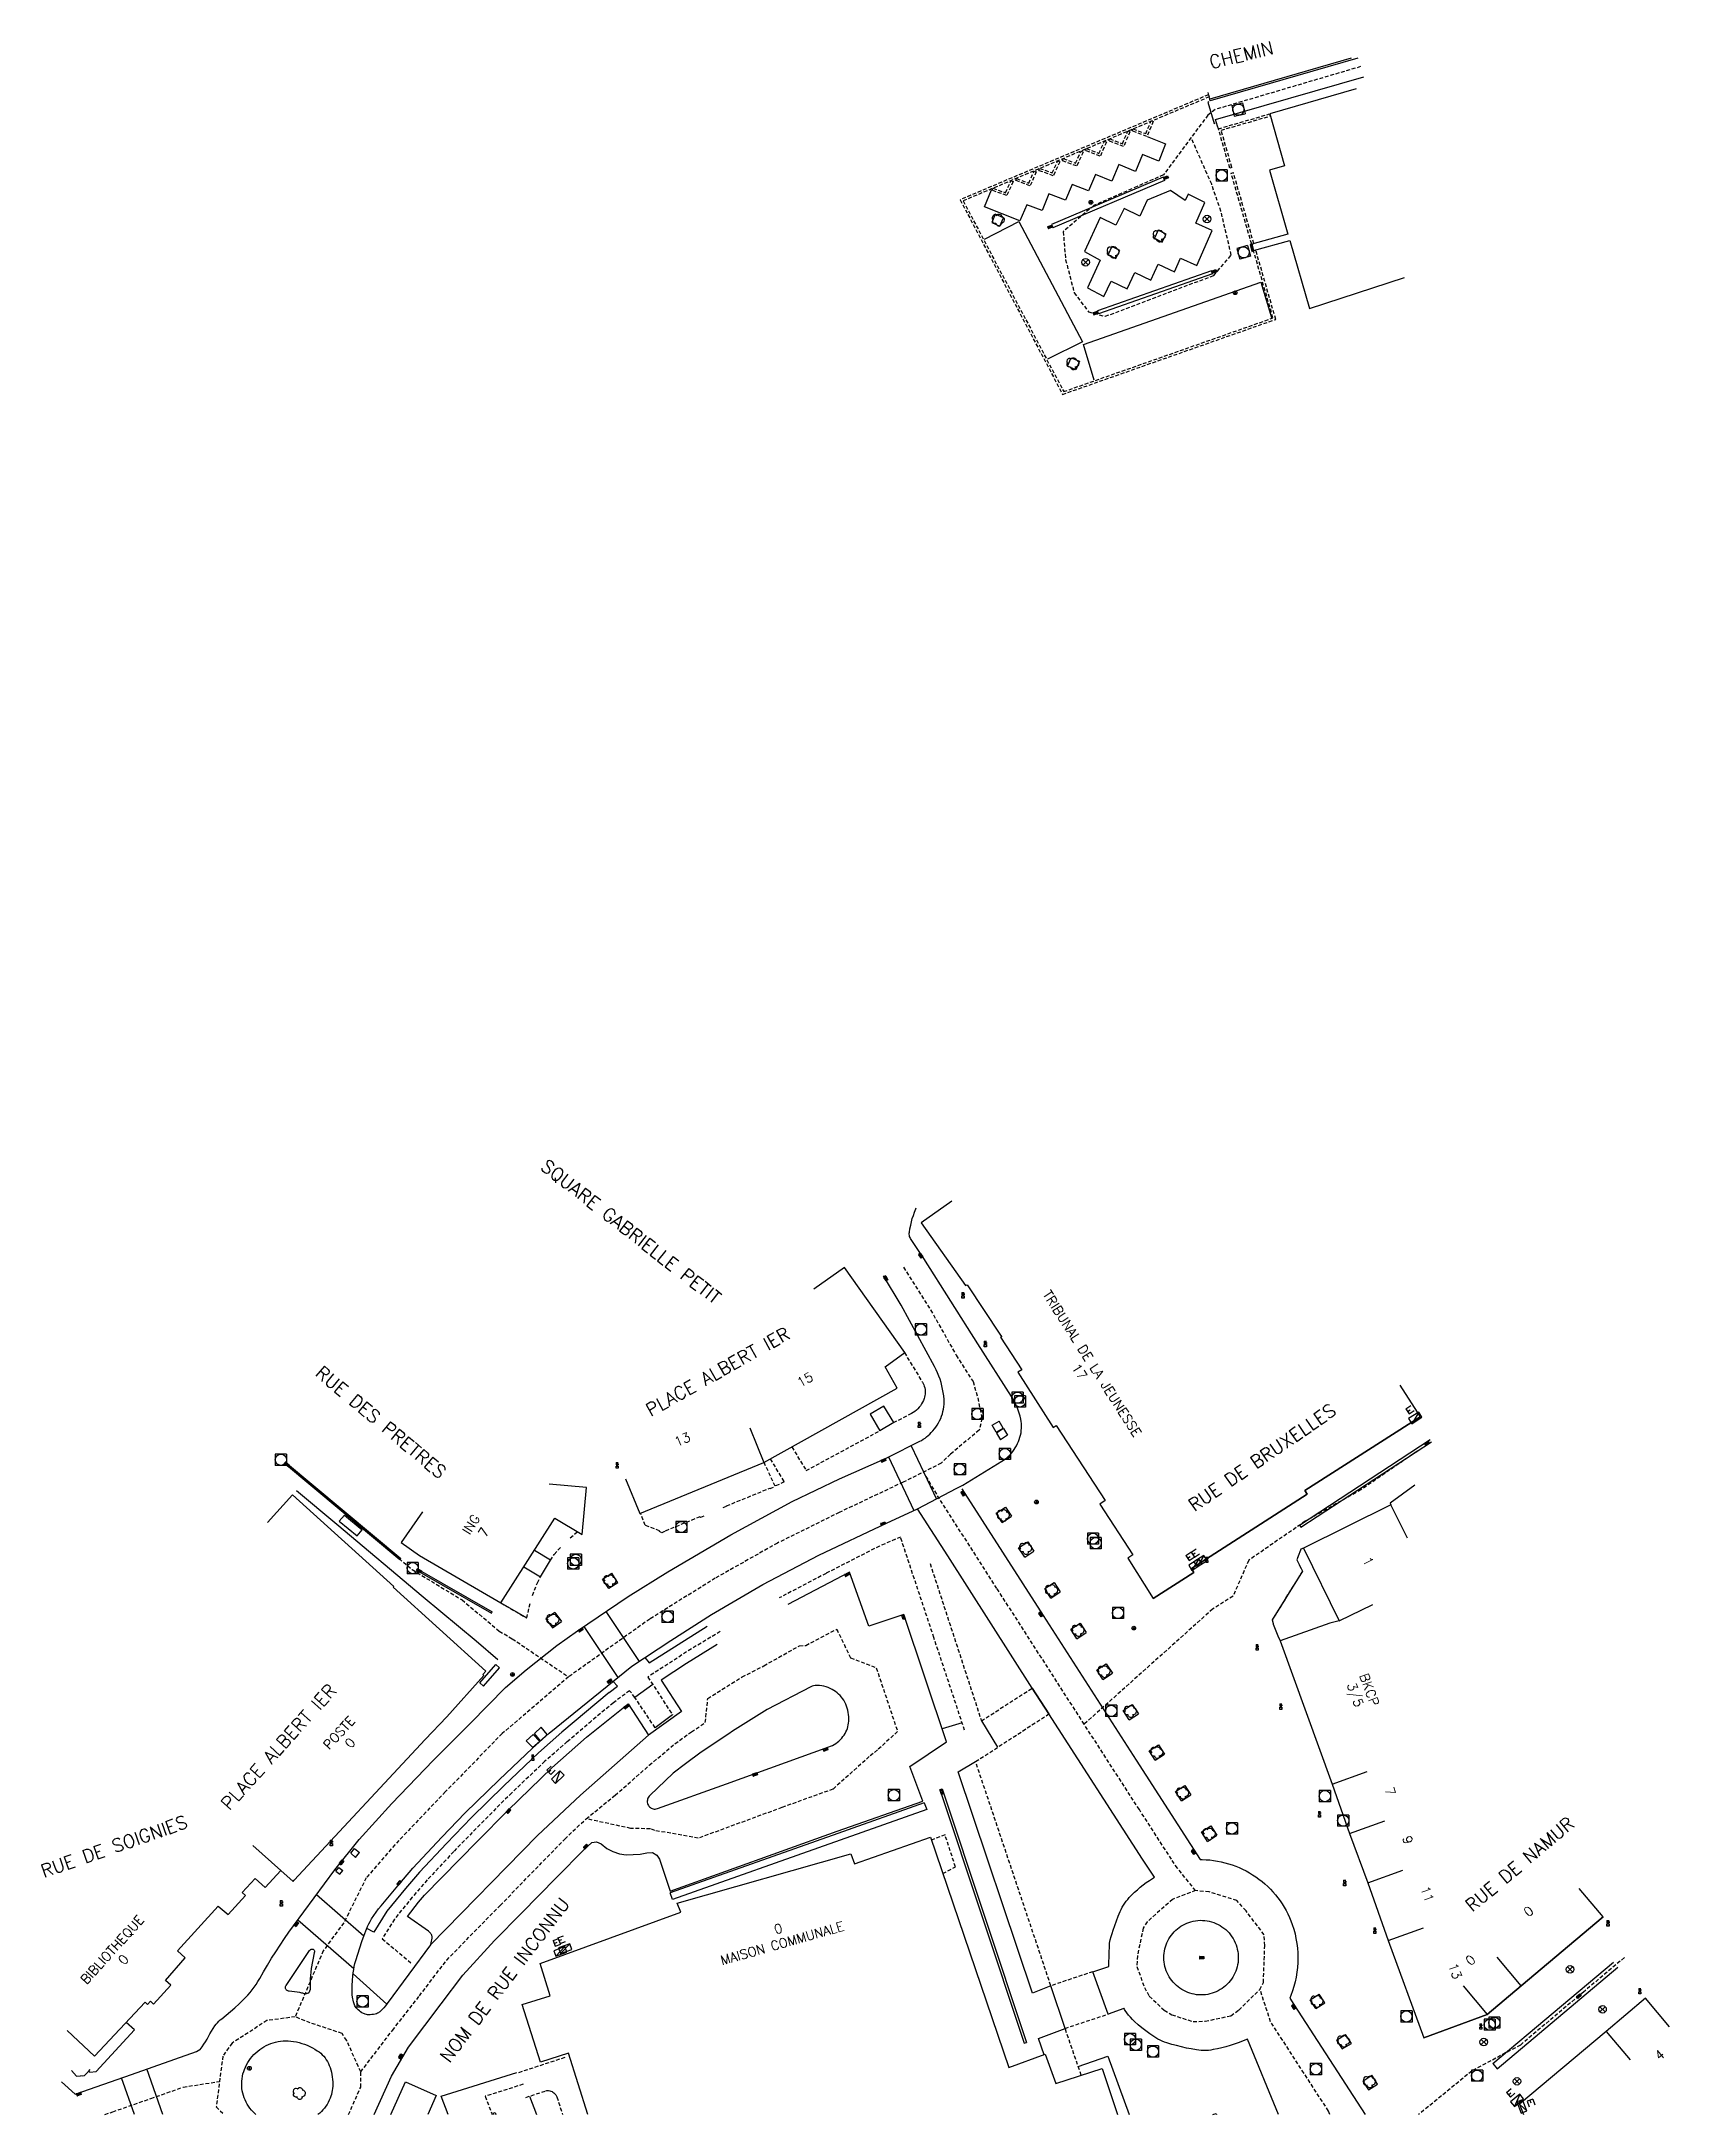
# Model space of a CAD drawing. Header units: millimetres. Extents: x 146014 to 146986, y 143000 to 143489.
# Drawn here: x 146697.4 to 146915.1, y 143000 to 143277.1 of the extents above; entities that cross this region are included whole.
import ezdxf
from ezdxf.enums import TextEntityAlignment as Align

# ---------------------------------------------------------------- set-up
doc = ezdxf.new("R2010")
doc.units = ezdxf.units.MM
doc.linetypes.add('DASHED', pattern=[0.75, 0.5, -0.25])
doc.layers.get('0').update_dxf_attribs({"linetype": 'CONTINUOUS'})
for name, color, linetype in [('w0001', 6, 'DASHED'), ('w0003', 5, 'CONTINUOUS'), ('W0004', 5, 'CONTINUOUS'), ('w0006', 2, 'CONTINUOUS'), ('w0008', 7, 'CONTINUOUS'), ('w0014', 7, 'CONTINUOUS'), ('W0015', 2, 'CONTINUOUS'), ('w0020', 2, 'CONTINUOUS'), ('w0100', 7, 'CONTINUOUS'), ('w0103', 1, 'CONTINUOUS'), ('w0105', 7, 'CONTINUOUS'), ('w0112', 1, 'DASHED'), ('w0300', 7, 'CONTINUOUS'), ('w0400', 7, 'CONTINUOUS'), ('W0411', 7, 'CONTINUOUS'), ('w0420', 7, 'CONTINUOUS'), ('w0421', 7, 'CONTINUOUS'), ('w0425', 7, 'CONTINUOUS'), ('w0430', 7, 'CONTINUOUS'), ('w0469', 7, 'CONTINUOUS'), ('w0856', 7, 'CONTINUOUS'), ('w0984', 7, 'CONTINUOUS'), ('w0989', 7, 'CONTINUOUS'), ('w0991', 7, 'CONTINUOUS'), ('w1102', 7, 'CONTINUOUS')]:
    doc.layers.add(name, color=color, linetype=linetype)
doc.styles.get("Standard").update_dxf_attribs({"font": 'romans.shx', "width": 0.85})

msp = doc.modelspace()

# ---------------------------------------------------------------- texts
at = {"layer": 'w0984'}
for s, rotation, p in [('TRIBUNAL DE LA JEUNESSE', 302.612, (146837.91, 143100.37)), ('ING', 57.3822, (146754.89, 143078.87)), ('BKCP', 289.9498, (146874.98, 143056.78)), ('POSTE', 47.1836, (146737.23, 143051.03)), ('BIBLIOTHEQUE', 47.9588, (146706.9, 143022.04)), ('MAISON COMMUNALE', 15.874, (146796.48, 143022.9))]:
    msp.add_text(s, height=1.25, rotation=rotation, dxfattribs=at).set_placement(p, align=Align.MIDDLE_CENTER)
at = {"layer": 'w0989'}
for s, rotation, p in [('CHEMIN', 13.4756, (146853.6, 143274.24)), ('SQUARE GABRIELLE PETIT', 322.0449, (146764.57, 143127.09)), ('PLACE ALBERT IER', 29.4138, (146778.45, 143093.99)), ('RUE DES PRETRES', 320.0758, (146734.47, 143099.52)), ('RUE DE BRUXELLES', 34.6256, (146851.06, 143081.21)), ('PLACE ALBERT IER', 47.9588, (146721.93, 143041.12)), ('RUE DE SOIGNIES', 19.2032, (146697.45, 143032.46)), ('RUE DE NAMUR', 40.0905, (146888.14, 143027.64)), ('NOM DE RUE INCONNU', 52.7556, (146751.28, 143007.33))]:
    msp.add_text(s, height=1.75, rotation=rotation, dxfattribs=at).set_placement(p, align=Align.MIDDLE_LEFT)
at = {"layer": 'w0991'}
for s, rotation, p in [('15', 29.0996, (146799.53, 143098.22)), ('17', 302.612, (146836.22, 143099.29)), ('13', 22.3184, (146783.12, 143090.24)), ('7', 57.3822, (146756.57, 143077.8)), ('1', 296.158, (146874.83, 143073.93)), ('3/5', 289.9498, (146873.1, 143056.1)), ('0', 47.1836, (146738.7, 143049.67)), ('7', 289.4008, (146877.76, 143043.18)), ('9', 290.279, (146880.1, 143036.69)), ('11', 289.57, (146882.72, 143029.46)), ('0', 40.0302, (146896.25, 143027.16)), ('0', 15.874, (146795.94, 143024.83)), ('0', 47.9588, (146708.39, 143020.71)), ('13', 290.1264, (146886.45, 143019.17)), ('0', 39.9782, (146888.49, 143020.64)), ('4', 40.1033, (146913.76, 143007.97))]:
    msp.add_text(s, height=1.25, rotation=rotation, dxfattribs=at).set_placement(p, align=Align.MIDDLE_CENTER)

# ---------------------------------------------------------------- blocks, each defined once
blk = doc.blocks.new('T400')
for p, q in [((-0.15, 0.3), (0.15, 0.3)), ((-0.15, -0.25), (-0.15, 0.3)), ((-0.15, 0.15), (0.15, 0.15)), ((-0.15, 0), (0.15, 0)), ((0.15, 0.3), (0.15, -0.25)), ((-0.15, -0.15), (0.15, -0.15)), ((-0.15, -0.25), (-0.15, -0.3)), ((-0.15, -0.3), (0.15, -0.3)), ((0.15, -0.3), (0.15, -0.25))]:
    blk.add_line(p, q)
blk = doc.blocks.new('T425')
for p, q in [((-0.15, 0.6), (0.15, 0.6)), ((-0.15, 0.6), (-0.15, 0.3)), ((-0.15, 0.3), (0.15, 0.3)), ((-0.15, 0.15), (0.15, 0.15)), ((-0.15, -0.15), (-0.15, 0.15)), ((0, 0.45), (0.15, 0.45)), ((0.15, 0.45), (0.15, 0.3)), ((0.15, 0.15), (0.15, -0.15)), ((0.15, -0.15), (-0.15, -0.15))]:
    blk.add_line(p, q)
blk.add_ellipse((0, 0), major_axis=(-0.106, 0.106), ratio=1, start_param=3.926991, end_param=10.210176)
blk = doc.blocks.new('T420')
for p, q in [((0.75, 0.75), (-0.75, 0.75)), ((-0.75, 0.75), (-0.75, -0.75)), ((0.75, 0.75), (0.75, -0.75)), ((0.75, -0.75), (-0.75, -0.75))]:
    blk.add_line(p, q)
blk.add_ellipse((0, 0), major_axis=(-0.53, 0.53), ratio=1, start_param=3.926991, end_param=10.210176)
blk = doc.blocks.new('T430')
at = {"flags": 128}
for points in [[(0.8, 0.8), (-0.8, 0.8)], [(-0.8, 0.8), (-0.8, 0)], [(0.8, 0.8), (-0.8, 0)], [(-0.8, 0), (0.8, 0)], [(-0.4, 2.1), (0.4, 2.1)], [(-0.4, 2.1), (-0.4, 1.3)], [(-0.4, 1.7), (0, 1.7)], [(-0.4, 1.3), (0.4, 1.3)], [(0.8, 0), (0.8, 0.8)]]:
    blk.add_lwpolyline(points, dxfattribs=at)
blk = doc.blocks.new('T300')
for p, q in [((-0.8, 0.51), (-0.86, 0.34)), ((-0.86, 0.34), (-0.86, 0.17)), ((-0.86, 0.17), (-0.74, 0.06)), ((-0.69, 0.63), (-0.8, 0.51)), ((-0.8, -0.06), (-0.74, 0.06)), ((-0.74, 0.06), (-0.69, 0.11)), ((-0.57, 0.69), (-0.69, 0.63)), ((-0.46, 0.69), (-0.57, 0.69)), ((-0.29, 0.63), (-0.46, 0.69)), ((-0.29, 0.63), (-0.17, 0.74)), ((-0.23, 0.57), (-0.29, 0.63)), ((-0.17, 0.74), (-0.06, 0.8)), ((-0.06, 0.8), (0.06, 0.8)), ((0.06, 0.8), (0.23, 0.74)), ((0.23, 0.74), (0.34, 0.63)), ((0.34, 0.63), (0.4, 0.51)), ((0.46, 0.46), (0.34, 0.46)), ((0.4, 0.51), (0.4, 0.46)), ((0.57, 0.4), (0.46, 0.46)), ((0.57, 0.4), (0.69, 0.29)), ((0.69, 0.29), (0.74, 0.17)), ((0.74, 0.06), (0.69, -0.17)), ((0.74, 0.17), (0.74, 0.06)), ((-0.8, -0.17), (-0.8, -0.06)), ((-0.8, -0.23), (-0.8, -0.17)), ((-0.74, -0.34), (-0.8, -0.23)), ((-0.69, -0.4), (-0.74, -0.34)), ((-0.51, -0.46), (-0.69, -0.4)), ((-0.4, -0.46), (-0.51, -0.46)), ((-0.4, -0.46), (-0.34, -0.46)), ((-0.34, -0.46), (-0.34, -0.4)), ((-0.34, -0.51), (-0.34, -0.46)), ((-0.29, -0.63), (-0.34, -0.51)), ((-0.17, -0.74), (-0.29, -0.63)), ((-0.06, -0.8), (-0.17, -0.74)), ((0.06, -0.8), (-0.06, -0.8)), ((0.17, -0.74), (0.06, -0.8)), ((0.23, -0.69), (0.17, -0.74)), ((0.29, -0.46), (0.23, -0.46)), ((0.29, -0.63), (0.23, -0.69)), ((0.46, -0.4), (0.29, -0.46)), ((0.34, -0.51), (0.29, -0.63)), ((0.34, -0.51), (0.34, -0.46)), ((0.57, -0.34), (0.46, -0.4)), ((0.63, -0.29), (0.57, -0.34)), ((0.69, -0.17), (0.63, -0.29))]:
    blk.add_line(p, q)
blk = doc.blocks.new('T856')
for p, q in [((-0.125, 0), (0.125, 0)), ((0, 0.125), (0, -0.125))]:
    blk.add_line(p, q)
blk.add_ellipse((0, 0), major_axis=(-0.177, 0.177), ratio=1, start_param=3.9269908, end_param=10.2101761)
blk = doc.blocks.new('T469')
at = {"color": 0, "linetype": 'Continuous', "flags": 128}
for points in [[(-0.35, 0.35), (0.35, -0.35)], [(-0.35, -0.35), (0.35, 0.35)]]:
    blk.add_lwpolyline(points, dxfattribs=at)
at = {"color": 0, "linetype": 'Continuous'}
blk.add_circle((0, 0), 0.5, dxfattribs=at)

# ---------------------------------------------------------------- linework, layer by layer
at = {"layer": 'w0001'}
for points in [[(146873.8, 143273.69), (146854.36, 143267.96), (146853.39, 143267.21), (146847.43, 143259.21), (146843.92, 143257.67), (146838.12, 143255.12), (146834.04, 143251.64), (146834.36, 143247.89), (146835.52, 143243.46), (146837.42, 143240.92), (146839.67, 143240.32), (146854.18, 143245.79), (146856.51, 143248.51), (146855.13, 143254.36), (146853.89, 143257.96), (146851.15, 143264.19)], [(146812.69, 143113.24), (146816.31, 143107.54), (146819.73, 143101.48), (146821.99, 143097.96), (146822.62, 143095.78), (146823.18, 143093.05), (146822.81, 143091.47), (146818.98, 143088.27), (146817.73, 143087.04), (146812.63, 143084.5), (146804.11, 143080.47), (146795.85, 143076.38), (146787.53, 143071.68), (146778.77, 143066.22), (146767.91, 143058.49), (146759.04, 143050.91), (146751.45, 143043.15), (146744.69, 143036.06), (146740.87, 143031.63), (146737.87, 143025.63), (146735.11, 143021.88), (146731.37, 143013.06)], [(146881.39, 143088.67), (146873.85, 143083.49), (146866.41, 143079.3), (146858.84, 143074.07), (146856.75, 143069.28), (146854.02, 143067.55), (146836.84, 143052.17)], [(146851.74, 143029.93), (146849.3, 143032.92), (146848.51, 143034.12), (146844.22, 143040.75), (146836.84, 143052.17), (146825.19, 143070.3), (146817.51, 143082.27), (146815.39, 143085.83)], [(146741.23, 143077.66), (146747.01, 143072.82), (146753.67, 143068.78), (146758.65, 143064.6), (146760.39, 143063.59), (146767.91, 143058.49)], [(146740.12, 143005.71), (146744.37, 143011.25), (146747.97, 143015.85), (146751.62, 143020.65), (146758.78, 143027.95), (146767.4, 143036.82), (146770.26, 143039.53), (146774.14, 143042.67), (146778.7, 143046.67), (146782.14, 143049.56), (146784.34, 143051.14), (146786.19, 143052.38), (146786.53, 143055.58), (146789.07, 143057.21), (146791.11, 143058.48), (146794.04, 143059.98), (146798.77, 143062.65), (146799.64, 143062.7), (146803.76, 143064.87), (146805.61, 143061.03), (146809.05, 143059.7), (146811.9, 143051.19), (146809.21, 143048.72), (146808.12, 143047.83), (146803.26, 143043.49), (146796.43, 143041.03), (146785.26, 143036.93), (146779.45, 143037.96), (146778.85, 143038.18), (146776.22, 143038.24), (146770.26, 143039.53)], [(146909.06, 143020.97), (146903.58, 143016.37), (146895.17, 143009.29), (146888.66, 143005.81), (146881.56, 143000)], [(146869.69, 143000), (146869.5, 143000.47), (146861.77, 143012.4), (146860.35, 143016.72)], [(146738.49, 143000), (146740.13, 143003.66), (146740.12, 143005.71), (146738.25, 143009.9), (146737.63, 143010.84), (146733.38, 143012.24), (146731.37, 143013.06), (146727.59, 143012.56), (146722.93, 143009.55), (146721.69, 143007.82), (146720.81, 143001.03), (146721.88, 143000)], [(146705.92, 143000), (146706.98, 143000.37), (146712.08, 143002.15), (146716.41, 143003.67), (146721.25, 143004.43)], [(146761.84, 143004.04), (146756.78, 143002.45), (146757.71, 143000)]]:
    msp.add_lwpolyline(points, dxfattribs=at)
msp.add_lwpolyline([(146853.55, 143029.75), (146851.74, 143029.93), (146848.67, 143028.75), (146845.27, 143025.77), (146844.73, 143024.91), (146843.97, 143021.23), (146843.89, 143019.78), (146844.9, 143016.99), (146845.55, 143015.82), (146847.55, 143013.94), (146848.57, 143013.32), (146851.41, 143012.43), (146853.04, 143012.47), (146856.45, 143013.19), (146857.52, 143013.97), (146860.35, 143016.72), (146860.81, 143017.65), (146860.98, 143022.56), (146860.91, 143024.03), (146858.48, 143027.22), (146857.27, 143028.59)], close=True, dxfattribs=at)
at = {"layer": 'w0003'}
for points in [[(146865.63, 143078.76), (146883.1, 143090.21)], [(146865.82, 143078.48), (146883.29, 143089.92)], [(146729.94, 143087.03), (146730.05, 143087.17)], [(146729.94, 143087.03), (146745.36, 143074.17)], [(146730.05, 143087.17), (146745.47, 143074.3)], [(146865.63, 143078.76), (146865.83, 143078.48)], [(146745.36, 143074.17), (146745.47, 143074.3)], [(146747.58, 143072.77), (146747.68, 143072.94)], [(146747.58, 143072.77), (146757.62, 143066.99)], [(146747.68, 143072.94), (146757.72, 143067.17)], [(146757.62, 143066.99), (146757.72, 143067.17)], [(146817.54, 143043.45), (146817.84, 143043.55)], [(146817.54, 143043.45), (146828.83, 143009.53)], [(146817.84, 143043.55), (146829.13, 143009.63)], [(146891.49, 143006.8), (146907.61, 143020.37)], [(146892.06, 143006.12), (146908.17, 143019.69)], [(146828.83, 143009.53), (146829.13, 143009.63)], [(146891.49, 143006.8), (146892.06, 143006.12)], [(146757.83, 143000.17), (146758.08, 143000.27)], [(146757.83, 143000.17), (146757.89, 143000)], [(146758.08, 143000.27), (146758.19, 143000)]]:
    msp.add_lwpolyline(points, dxfattribs=at)
at = {"layer": 'W0004'}
for points in [[(146847.41, 143258.9), (146832.49, 143252.57), (146832.66, 143252.16)], [(146847.41, 143258.9), (146847.58, 143258.49), (146832.66, 143252.16)], [(146854, 143245.99), (146853.86, 143246.42), (146838.62, 143241.07)], [(146854, 143245.99), (146838.77, 143240.64), (146838.62, 143241.07)]]:
    msp.add_lwpolyline(points, dxfattribs=at)
at = {"layer": 'w0006'}
for points in [[(146845.25, 143264.35), (146847.73, 143263.35), (146846.81, 143261.06), (146844.62, 143261.93), (146843.7, 143259.68), (146841.47, 143260.6), (146840.55, 143258.37), (146838.35, 143259.26), (146837.42, 143257.08), (146835.23, 143257.93), (146834.36, 143255.83), (146832.14, 143256.67), (146831.21, 143254.48), (146829.17, 143255.24), (146828.24, 143253.08), (146823.5, 143254.95), (146824.45, 143257.23)], [(146823.51, 143250.63), (146828.12, 143252.98), (146836.61, 143236.9), (146831.93, 143234.59)], [(146838.18, 143231.78), (146836.74, 143236.56), (146860.46, 143244.87), (146861.9, 143240.14)], [(146749.48, 143022.76), (146749.55, 143022.96), (146749.6, 143023.17), (146749.64, 143023.37), (146749.67, 143023.58), (146749.68, 143023.68), (146749.67, 143023.78), (146749.65, 143023.88), (146749.62, 143023.97), (146749.57, 143024.07), (146749.51, 143024.17), (146749.44, 143024.26), (146749.37, 143024.34), (146749.28, 143024.42), (146749.19, 143024.49), (146746.38, 143026.46), (146747.86, 143028.4), (146748.63, 143029.31), (146755.69, 143036.48), (146759.82, 143040.69), (146765.69, 143046.35), (146770.33, 143050.44), (146775.88, 143054.89)], [(146775.88, 143054.89), (146778.62, 143050.7)], [(146749.44, 143022.67), (146749.48, 143022.76)]]:
    msp.add_lwpolyline(points, dxfattribs=at)
msp.add_lwpolyline([(146838.98, 143247.84), (146837.3, 143244.11), (146839.46, 143242.95), (146840.44, 143245.02), (146842.6, 143244), (146843.61, 143246.19), (146845.76, 143245.14), (146846.73, 143247.31), (146848.93, 143246.26), (146849.72, 143248.09), (146851.89, 143247.11), (146853.95, 143251.81), (146851.76, 143252.79), (146852.97, 143255.53), (146850.75, 143256.63), (146850.35, 143255.81), (146848.39, 143257.12), (146845.28, 143255.86), (146844.27, 143253.7), (146842.18, 143254.71), (146841.09, 143252.48), (146838.99, 143253.53), (146836.9, 143249)], close=True, dxfattribs=at)
at = {"layer": 'w0008'}
for points in [[(146873.44, 143274.8), (146853.68, 143269.12), (146853.64, 143269.34)], [(146854.65, 143265.72), (146854.41, 143266.62), (146874.24, 143272.32)], [(146787.77, 143062.82), (146783.7, 143060.27), (146780.29, 143058.06), (146783.02, 143053.87), (146778.62, 143050.7), (146769.5, 143042.69), (146763.77, 143037.27), (146749.44, 143022.67), (146743.65, 143014.82), (146743.43, 143014.53), (146743.2, 143014.26), (146742.96, 143014), (146742.7, 143013.74), (146742.6, 143013.66), (146742.49, 143013.59), (146742.38, 143013.53), (146742.25, 143013.48), (146742.04, 143013.43), (146741.83, 143013.38), (146741.61, 143013.35), (146741.39, 143013.33), (146741.17, 143013.33), (146741.03, 143013.34), (146740.88, 143013.36), (146740.74, 143013.4), (146740.61, 143013.44), (146740.48, 143013.5), (146740.29, 143013.61), (146740.11, 143013.72), (146739.95, 143013.85), (146739.79, 143013.99), (146739.64, 143014.13), (146739.53, 143014.25), (146739.44, 143014.38), (146739.36, 143014.51), (146739.3, 143014.65), (146739.24, 143014.8), (146739.17, 143015.04), (146739.11, 143015.28), (146739.07, 143015.48), (146739.03, 143015.69), (146739, 143015.99), (146738.98, 143016.31), (146738.98, 143016.62), (146739, 143017.26), (146739.03, 143017.9), (146739.08, 143018.55), (146739.13, 143018.96), (146739.19, 143019.37), (146739.27, 143019.77), (146739.36, 143020.17), (146739.47, 143020.57), (146739.72, 143021.43), (146740, 143022.27), (146740.28, 143023.12), (146740.58, 143023.96), (146740.9, 143024.79), (146741.04, 143025.14), (146741.21, 143025.48), (146741.39, 143025.82), (146741.58, 143026.14), (146741.88, 143026.6), (146742.19, 143027.04), (146742.52, 143027.48), (146742.86, 143027.9), (146745.09, 143030.56), (146747.11, 143032.93), (146750.97, 143037.06), (146754.1, 143040.32), (146758.63, 143044.74), (146763.09, 143048.97), (146765.32, 143050.98), (146776.36, 143059.91), (146781.58, 143063.35), (146787.03, 143066.81), (146793.89, 143070.83), (146801.39, 143074.74), (146810.4, 143079.02), (146814.55, 143080.93), (146819.81, 143083.69), (146820.6, 143084.11), (146825.84, 143087.3), (146826.08, 143087.45), (146826.31, 143087.61), (146826.53, 143087.79), (146826.73, 143087.98), (146826.93, 143088.18), (146827.12, 143088.39), (146827.3, 143088.61), (146827.47, 143088.86), (146827.64, 143089.12), (146827.79, 143089.38), (146827.93, 143089.66), (146828.05, 143089.94), (146828.16, 143090.22), (146828.26, 143090.51), (146828.34, 143090.81), (146828.4, 143091.11), (146828.44, 143091.42), (146828.47, 143091.72), (146828.47, 143092.03), (146828.46, 143092.34), (146828.42, 143092.64), (146828.37, 143092.95), (146828.28, 143093.35), (146828.17, 143093.74), (146828.04, 143094.13), (146827.89, 143094.52), (146827.73, 143094.9), (146827.55, 143095.27), (146827.35, 143095.63), (146827.13, 143095.98), (146822.62, 143103.01), (146815.39, 143114.41), (146813.7, 143116.93), (146813.62, 143117.06), (146813.56, 143117.2), (146813.51, 143117.34), (146813.48, 143117.49), (146813.46, 143117.64), (146813.46, 143117.79), (146813.48, 143117.94), (146813.55, 143118.39), (146813.65, 143118.84), (146813.75, 143119.29), (146813.87, 143119.73), (146814.01, 143120.17), (146814.16, 143120.6), (146814.32, 143121.03), (146814.38, 143121.17)], [(146700.12, 143004.37), (146701.97, 143002.73), (146709.49, 143005.37), (146718.16, 143008.41), (146718.61, 143008.67), (146718.63, 143008.69), (146718.65, 143008.71), (146718.79, 143008.89), (146718.93, 143009.07), (146719.16, 143009.4), (146719.37, 143009.73), (146719.58, 143010.07), (146719.76, 143010.42), (146719.96, 143010.79), (146720.18, 143011.16), (146720.4, 143011.51), (146720.64, 143011.86), (146720.8, 143012.07), (146720.98, 143012.27), (146721.16, 143012.46), (146721.35, 143012.64), (146721.55, 143012.81), (146722.15, 143013.29), (146722.73, 143013.78), (146723.3, 143014.28), (146723.87, 143014.79), (146724.42, 143015.31), (146724.74, 143015.63), (146725.05, 143015.96), (146725.35, 143016.3), (146725.63, 143016.66), (146725.9, 143017.02), (146726.15, 143017.4), (146726.39, 143017.78), (146726.62, 143018.17), (146727.14, 143019.08), (146727.66, 143019.98), (146728.21, 143020.88), (146728.76, 143021.76), (146729.34, 143022.64), (146729.92, 143023.51), (146730.52, 143024.37), (146731.13, 143025.21), (146736.65, 143032.71), (146739.91, 143036.76), (146744.28, 143041.57), (146749.83, 143047.31), (146754.79, 143052.3), (146759.46, 143057.08), (146762.24, 143059.45), (146766.36, 143062.67), (146769.1, 143064.64), (146775.89, 143069.25), (146781.18, 143072.54), (146789.62, 143077.49), (146797.82, 143081.92), (146804.13, 143084.95), (146810.3, 143087.69), (146810.63, 143087.87), (146814.87, 143089.97), (146815.11, 143090.1), (146815.34, 143090.24), (146815.57, 143090.39), (146815.78, 143090.55), (146815.99, 143090.73), (146816.19, 143090.91), (146816.41, 143091.14), (146816.62, 143091.38), (146816.83, 143091.63), (146817.02, 143091.88), (146817.2, 143092.15), (146817.37, 143092.42), (146817.52, 143092.71), (146817.66, 143093.01), (146817.79, 143093.32), (146817.89, 143093.63), (146817.97, 143093.95), (146818.04, 143094.27), (146818.09, 143094.6), (146818.11, 143094.92), (146818.12, 143095.25), (146818.11, 143095.58), (146818.06, 143096.04), (146818, 143096.49), (146817.92, 143096.94), (146817.82, 143097.39), (146817.71, 143097.83), (146817.57, 143098.27), (146817.41, 143098.7), (146817.24, 143099.12), (146817.05, 143099.54), (146816.84, 143099.95), (146812.4, 143108.18), (146810, 143112.07)], [(146881.75, 143093.25), (146866.34, 143083.42), (146866.67, 143082.9), (146851.18, 143072.97), (146851.52, 143072.44), (146846.06, 143068.98)], [(146769.74, 143077.54), (146770.31, 143083.81)], [(146881.03, 143084.09), (146877.74, 143081.71), (146877.84, 143081.49), (146866.15, 143075.7), (146865.81, 143075.54), (146865.26, 143074.15), (146866.02, 143072.62), (146861.99, 143066.12), (146862.11, 143065.54), (146862.74, 143063.99), (146863.05, 143063.29)], [(146731.52, 143083.4), (146736.92, 143078.88), (146748.49, 143069.19), (146755.55, 143063.29), (146758.45, 143060.82)], [(146862.81, 143000), (146858.66, 143010.08), (146858.33, 143009.95), (146857.99, 143009.81), (146857.45, 143009.6), (146856.9, 143009.41), (146856.35, 143009.23), (146855.79, 143009.06), (146855.23, 143008.91), (146854.66, 143008.78), (146854.09, 143008.67), (146853.77, 143008.61), (146853.45, 143008.58), (146853.13, 143008.56), (146852.8, 143008.55), (146852.48, 143008.57), (146852.16, 143008.59), (146851.84, 143008.64), (146851.17, 143008.76), (146850.51, 143008.89), (146849.85, 143009.04), (146849.2, 143009.21), (146848.55, 143009.38), (146847.9, 143009.58), (146847.59, 143009.69), (146847.29, 143009.81), (146846.99, 143009.94), (146846.7, 143010.09), (146846.42, 143010.25), (146846.14, 143010.43), (146845.61, 143010.8), (146845.08, 143011.19), (146844.57, 143011.6), (146844.07, 143012.01), (146843.58, 143012.45), (146843.3, 143012.72), (146843.03, 143013), (146842.78, 143013.3), (146842.54, 143013.61), (146842.31, 143013.92), (146842.25, 143014.04), (146842.2, 143014.17), (146842.19, 143014.19), (146842.17, 143014.19), (146842.15, 143014.19), (146840.04, 143013.41), (146838, 143019.08), (146840.13, 143019.77), (146840.13, 143020.06), (146840.18, 143021.4), (146840.22, 143022.73), (146840.23, 143022.82), (146840.24, 143022.91), (146840.34, 143023.34), (146840.46, 143023.78), (146840.58, 143024.21), (146840.72, 143024.64), (146840.93, 143025.27), (146841.16, 143025.89), (146841.4, 143026.51), (146841.65, 143027.12), (146841.79, 143027.42), (146841.93, 143027.7), (146842.09, 143027.98), (146842.27, 143028.25), (146842.46, 143028.51), (146842.66, 143028.76), (146842.87, 143029), (146843.22, 143029.36), (146843.59, 143029.71), (146843.96, 143030.05), (146844.35, 143030.38), (146844.74, 143030.69), (146845.14, 143031), (146845.56, 143031.28), (146846.24, 143031.74), (146844.66, 143034.15), (146832.1, 143053.53), (146829.9, 143056.99), (146818.61, 143074.68), (146814.55, 143080.93)], [(146820.47, 143083.61), (146831.37, 143066.68), (146843.78, 143047.35), (146852.36, 143034.09), (146852.64, 143034.09), (146853.15, 143034.06), (146853.65, 143034.02), (146854.15, 143033.96), (146854.65, 143033.88), (146855.15, 143033.77), (146855.64, 143033.66), (146856.13, 143033.52), (146856.62, 143033.36), (146857.1, 143033.19), (146857.57, 143033), (146858.03, 143032.79), (146858.49, 143032.56), (146858.94, 143032.31), (146859.37, 143032.05), (146859.8, 143031.77), (146860.21, 143031.47), (146860.62, 143031.16), (146861, 143030.83), (146861.38, 143030.49), (146861.74, 143030.13), (146862.08, 143029.76), (146862.42, 143029.37), (146862.73, 143028.97), (146863.03, 143028.56), (146863.32, 143028.14), (146863.59, 143027.71), (146863.84, 143027.26), (146864.07, 143026.81), (146864.29, 143026.34), (146864.48, 143025.87), (146864.66, 143025.39), (146864.86, 143024.78), (146865.03, 143024.15), (146865.16, 143023.52), (146865.27, 143022.88), (146865.35, 143022.24), (146865.39, 143021.59), (146865.41, 143020.94), (146865.4, 143020.3), (146865.35, 143019.65), (146865.28, 143019.01), (146865.18, 143018.38), (146865.05, 143017.75), (146864.88, 143017.13), (146864.69, 143016.52), (146864.47, 143015.93), (146864.32, 143015.57), (146864.88, 143014.72), (146874.42, 143000)], [(146745.54, 143076.44), (146747.99, 143074.73), (146758.85, 143068.37), (146762.33, 143066.36)], [(146741.92, 143000), (146744.22, 143005.12), (146746.5, 143009.02), (146750.88, 143014.79), (146753.79, 143018.62), (146757.99, 143023.25), (146761.6, 143026.91), (146766.28, 143031.66), (146769.99, 143035.42), (146771.03, 143036.36), (146771.66, 143036.43), (146772.27, 143036.16), (146773.04, 143035.57), (146773.85, 143035.16), (146774.73, 143034.86), (146775.62, 143034.7), (146777.47, 143034.8), (146778.36, 143034.96), (146779.12, 143035.03), (146779.72, 143034.65), (146780.07, 143034.11), (146781.49, 143029.86), (146803.81, 143037.85), (146815.26, 143041.89), (146813.54, 143046.53), (146818.43, 143049.8), (146812.73, 143066.83), (146808.07, 143065.25), (146805.48, 143072.49), (146797.23, 143068.15)], [(146906.23, 143026.4), (146895.27, 143017.19), (146890.71, 143013.36), (146882.26, 143010.24)], [(146911.88, 143015.54), (146906.62, 143011.11), (146895.06, 143001.38)], [(146726.12, 143000), (146725.97, 143000.12), (146725.74, 143000.35), (146725.52, 143000.59), (146725.32, 143000.84), (146725.13, 143001.1), (146724.96, 143001.37), (146724.8, 143001.66), (146724.66, 143001.95), (146724.54, 143002.25), (146724.44, 143002.56), (146724.36, 143002.87), (146724.29, 143003.18), (146724.25, 143003.5), (146724.22, 143003.83), (146724.22, 143004.15), (146724.23, 143004.47), (146724.26, 143004.79), (146724.31, 143005.11), (146724.38, 143005.43), (146724.48, 143005.74), (146724.58, 143006.04), (146724.72, 143006.35), (146724.87, 143006.66), (146725.03, 143006.95), (146725.21, 143007.24), (146725.41, 143007.51), (146725.63, 143007.77), (146725.85, 143008.02), (146726.1, 143008.26), (146726.35, 143008.48), (146726.62, 143008.69), (146726.9, 143008.88), (146727.18, 143009.05), (146727.48, 143009.21), (146727.79, 143009.36), (146728.1, 143009.48), (146728.42, 143009.59), (146728.75, 143009.68), (146729.08, 143009.75), (146729.41, 143009.8), (146729.75, 143009.83), (146730.09, 143009.84), (146730.43, 143009.84), (146730.76, 143009.81), (146731.14, 143009.76), (146731.52, 143009.7), (146731.89, 143009.61), (146732.26, 143009.51), (146732.62, 143009.39), (146732.98, 143009.25), (146733.33, 143009.1), (146733.67, 143008.92), (146734, 143008.73), (146734.32, 143008.53), (146734.56, 143008.36), (146734.78, 143008.18), (146734.98, 143007.99), (146735.18, 143007.78), (146735.36, 143007.56), (146735.52, 143007.33), (146735.67, 143007.08), (146735.8, 143006.83), (146735.92, 143006.57), (146736.02, 143006.3), (146736.11, 143005.99), (146736.2, 143005.67), (146736.26, 143005.35), (146736.32, 143005.02), (146736.35, 143004.7), (146736.38, 143004.37), (146736.39, 143004.04), (146736.38, 143003.77), (146736.36, 143003.5), (146736.33, 143003.23), (146736.28, 143002.97), (146736.21, 143002.7), (146736.13, 143002.44), (146736.04, 143002.19), (146735.92, 143001.91), (146735.78, 143001.63), (146735.63, 143001.36), (146735.46, 143001.11), (146735.27, 143000.86), (146735.08, 143000.63), (146734.86, 143000.4), (146734.64, 143000.19), (146734.41, 143000)], [(146751.82, 143000), (146750.89, 143002.45), (146761, 143005.64)], [(146762.68, 143002.44), (146763.61, 143000)]]:
    msp.add_lwpolyline(points, dxfattribs=at)
for points in [[(146789.36, 143050.9), (146785.66, 143048.42), (146783.55, 143046.86), (146781.9, 143045.63), (146778.77, 143042.64), (146778.68, 143042.54), (146778.59, 143042.42), (146778.53, 143042.29), (146778.48, 143042.16), (146778.45, 143042.02), (146778.44, 143041.88), (146778.44, 143041.73), (146778.47, 143041.59), (146778.52, 143041.45), (146778.58, 143041.32), (146778.66, 143041.21), (146778.75, 143041.11), (146778.85, 143041.02), (146778.97, 143040.94), (146779.1, 143040.89), (146779.23, 143040.85), (146779.37, 143040.83), (146779.51, 143040.83), (146779.64, 143040.84), (146779.78, 143040.88), (146789.04, 143044.21), (146802.7, 143049.12), (146802.95, 143049.22), (146803.19, 143049.33), (146803.42, 143049.46), (146803.64, 143049.6), (146803.85, 143049.76), (146804.06, 143049.92), (146804.25, 143050.1), (146804.43, 143050.3), (146804.6, 143050.5), (146804.74, 143050.7), (146804.88, 143050.91), (146804.99, 143051.13), (146805.1, 143051.36), (146805.19, 143051.59), (146805.26, 143051.83), (146805.31, 143052.07), (146805.35, 143052.32), (146805.38, 143052.57), (146805.38, 143052.86), (146805.38, 143053.16), (146805.35, 143053.45), (146805.3, 143053.74), (146805.24, 143054.03), (146805.16, 143054.31), (146805.07, 143054.59), (146804.96, 143054.86), (146804.83, 143055.13), (146804.7, 143055.36), (146804.55, 143055.58), (146804.39, 143055.8), (146804.21, 143056), (146804.02, 143056.19), (146803.82, 143056.37), (146803.61, 143056.53), (146803.39, 143056.68), (146803.16, 143056.82), (146802.89, 143056.95), (146802.61, 143057.07), (146802.33, 143057.16), (146802.04, 143057.25), (146801.75, 143057.31), (146801.45, 143057.35), (146801.26, 143057.36), (146801.06, 143057.36), (146800.87, 143057.33), (146800.68, 143057.29), (146800.49, 143057.23), (146800.32, 143057.14), (146794.45, 143054.14), (146789.84, 143051.24)], [(146851.11, 143025.77), (146851.41, 143025.84), (146851.72, 143025.9), (146852.03, 143025.94), (146852.34, 143025.96), (146852.65, 143025.95), (146852.96, 143025.93), (146853.27, 143025.89), (146853.57, 143025.83), (146853.87, 143025.76), (146854.17, 143025.66), (146854.46, 143025.54), (146854.74, 143025.41), (146855.01, 143025.26), (146855.27, 143025.09), (146855.53, 143024.91), (146855.77, 143024.71), (146855.99, 143024.49), (146856.21, 143024.27), (146856.41, 143024.03), (146856.59, 143023.77), (146856.76, 143023.51), (146856.91, 143023.24), (146857.04, 143022.96), (146857.15, 143022.67), (146857.25, 143022.38), (146857.32, 143022.09), (146857.38, 143021.8), (146857.42, 143021.5), (146857.45, 143021.21), (146857.45, 143020.91), (146857.44, 143020.61), (146857.41, 143020.31), (146857.36, 143020.02), (146857.3, 143019.72), (146857.21, 143019.44), (146857.11, 143019.15), (146857, 143018.88), (146856.87, 143018.61), (146856.72, 143018.35), (146856.55, 143018.1), (146856.38, 143017.86), (146856.18, 143017.64), (146855.98, 143017.42), (146855.76, 143017.22), (146855.53, 143017.03), (146855.29, 143016.85), (146855.04, 143016.69), (146854.78, 143016.55), (146854.51, 143016.42), (146854.23, 143016.3), (146853.95, 143016.21), (146853.66, 143016.13), (146853.37, 143016.06), (146853.07, 143016.02), (146852.77, 143015.99), (146852.47, 143015.98), (146852.17, 143015.99), (146851.87, 143016.02), (146851.57, 143016.07), (146851.28, 143016.13), (146850.99, 143016.21), (146850.71, 143016.31), (146850.43, 143016.43), (146850.16, 143016.56), (146849.9, 143016.71), (146849.64, 143016.88), (146849.4, 143017.06), (146849.17, 143017.25), (146848.95, 143017.46), (146848.75, 143017.68), (146848.55, 143017.91), (146848.38, 143018.15), (146848.21, 143018.41), (146848.07, 143018.67), (146847.94, 143018.94), (146847.82, 143019.22), (146847.72, 143019.5), (146847.64, 143019.79), (146847.58, 143020.08), (146847.54, 143020.37), (146847.51, 143020.67), (146847.5, 143020.96), (146847.51, 143021.25), (146847.53, 143021.55), (146847.58, 143021.84), (146847.63, 143022.13), (146847.71, 143022.41), (146847.8, 143022.69), (146847.91, 143022.96), (146848.04, 143023.23), (146848.18, 143023.49), (146848.33, 143023.74), (146848.5, 143023.97), (146848.68, 143024.2), (146848.88, 143024.42), (146849.09, 143024.63), (146849.31, 143024.82), (146849.54, 143025), (146849.78, 143025.17), (146850.03, 143025.32), (146850.29, 143025.45), (146850.56, 143025.58), (146850.83, 143025.68)], [(146733.91, 143021.59), (146733.52, 143019.51), (146733.37, 143018.11), (146733.35, 143016.72), (146733.17, 143016.26), (146733.16, 143016.24), (146733.13, 143016.21), (146733.1, 143016.2), (146732.96, 143016.17), (146732.81, 143016.15), (146732.66, 143016.14), (146732.57, 143016.15), (146732.48, 143016.16), (146732.39, 143016.2), (146732.26, 143016.24), (146732.12, 143016.28), (146731.99, 143016.3), (146730.54, 143016.47), (146730.45, 143016.48), (146730.36, 143016.52), (146730.29, 143016.56), (146730.22, 143016.62), (146730.16, 143016.69), (146730.11, 143016.77), (146730.08, 143016.85), (146730.06, 143016.93), (146730.06, 143017.02), (146730.08, 143017.1), (146730.1, 143017.19), (146730.15, 143017.26), (146733.29, 143021.91), (146733.35, 143021.98), (146733.42, 143022.04), (146733.49, 143022.09), (146733.56, 143022.11), (146733.62, 143022.12), (146733.69, 143022.11), (146733.75, 143022.09), (146733.81, 143022.06), (146733.86, 143022.02), (146733.9, 143021.96), (146733.93, 143021.9), (146733.95, 143021.84), (146733.95, 143021.77), (146733.95, 143021.7), (146733.92, 143021.64)]]:
    msp.add_lwpolyline(points, close=True, dxfattribs=at)
at = {"layer": 'w0014'}
for points in [[(146825.1, 143080.37), (146826.34, 143081.19)], [(146826.34, 143081.19), (146827.13, 143079.95)], [(146825.89, 143079.14), (146825.1, 143080.37)], [(146825.89, 143079.14), (146827.13, 143079.95)], [(146828.07, 143075.73), (146829.32, 143076.54)], [(146828.89, 143074.47), (146828.07, 143075.73)], [(146829.32, 143076.54), (146830.13, 143075.28)], [(146828.89, 143074.47), (146830.13, 143075.28)], [(146772.47, 143071.54), (146773.69, 143072.33)], [(146773.28, 143070.28), (146772.47, 143071.54)], [(146774.5, 143071.07), (146773.28, 143070.28)], [(146774.5, 143071.07), (146773.69, 143072.33)], [(146831.58, 143070.29), (146832.82, 143071.1)], [(146832.39, 143069.03), (146831.58, 143070.29)], [(146832.39, 143069.03), (146833.63, 143069.84)], [(146832.82, 143071.1), (146833.63, 143069.84)], [(146766.06, 143067.1), (146764.89, 143066.24)], [(146766.06, 143067.1), (146766.95, 143065.91)], [(146764.89, 143066.24), (146765.78, 143065.04)], [(146765.78, 143065.04), (146766.95, 143065.91)], [(146778.12, 143061.07), (146778.69, 143060.37), (146786.46, 143065.25)], [(146835.07, 143064.85), (146836.31, 143065.66)], [(146835.88, 143063.59), (146835.07, 143064.85)], [(146835.88, 143063.59), (146837.12, 143064.4)], [(146836.31, 143065.66), (146837.12, 143064.4)], [(146838.55, 143059.42), (146839.79, 143060.23)], [(146839.36, 143058.16), (146838.55, 143059.42)], [(146839.36, 143058.16), (146840.61, 143058.97)], [(146839.79, 143060.23), (146840.61, 143058.97)], [(146773.34, 143056.42), (146767, 143051.08)], [(146773.34, 143056.42), (146774.44, 143057.24), (146773.86, 143057.88)], [(146842.04, 143053.99), (146843.28, 143054.81)], [(146842.85, 143052.73), (146842.04, 143053.99)], [(146842.85, 143052.73), (146844.1, 143053.55)], [(146843.28, 143054.81), (146844.1, 143053.55)], [(146767, 143051.08), (146763.9, 143048.34), (146759.24, 143043.95), (146754.92, 143039.71), (146751.58, 143036.22), (146747.98, 143032.37), (146746.12, 143030.19), (146743.63, 143027.16), (146741.87, 143024.39), (146740.93, 143024.86)], [(146820.54, 143052.33), (146817.85, 143051.54)], [(146845.53, 143048.6), (146846.77, 143049.41)], [(146846.35, 143047.34), (146845.53, 143048.6)], [(146846.35, 143047.34), (146847.59, 143048.15)], [(146846.77, 143049.41), (146847.59, 143048.15)], [(146832.39, 143017.21), (146829.95, 143016.21), (146820.01, 143045.82), (146822.33, 143047.16)], [(146849.06, 143043.18), (146850.3, 143043.99)], [(146849.87, 143041.91), (146849.06, 143043.18)], [(146849.87, 143041.91), (146851.11, 143042.73)], [(146850.3, 143043.99), (146851.11, 143042.73)], [(146815.47, 143041.64), (146803.93, 143037.54), (146781.49, 143029.64)], [(146815.79, 143040.75), (146804.24, 143036.65), (146781.8, 143028.76)], [(146815.47, 143041.64), (146815.79, 143040.75)], [(146852.52, 143037.77), (146853.77, 143038.58)], [(146853.33, 143036.51), (146852.52, 143037.77)], [(146853.33, 143036.51), (146854.58, 143037.32)], [(146853.77, 143038.58), (146854.58, 143037.32)], [(146781.8, 143028.76), (146781.49, 143029.64)], [(146739.11, 143018.8), (146743.61, 143014.76)], [(146867.04, 143015.34), (146868.28, 143016.1)], [(146867.81, 143014.17), (146867.04, 143015.34)], [(146867.81, 143014.17), (146869.04, 143014.92)], [(146869.04, 143014.92), (146868.28, 143016.1)], [(146701.44, 143005.87), (146702.14, 143005.12), (146703.19, 143005.21), (146703.78, 143005.81), (146703.92, 143005.66), (146704.76, 143005.73), (146709.87, 143011.32), (146708.77, 143012.32)], [(146831.5, 143008), (146830.74, 143010.15), (146834.29, 143011.52)], [(146870.57, 143009.94), (146871.8, 143010.69)], [(146870.57, 143009.94), (146871.33, 143008.76)], [(146871.33, 143008.76), (146872.57, 143009.51)], [(146872.57, 143009.51), (146871.8, 143010.69)], [(146836.05, 143006.4), (146840.02, 143007.82), (146842.84, 143000)], [(146744.15, 143000), (146746.09, 143004.38), (146750.22, 143002.54), (146749.11, 143000)], [(146874.08, 143004.48), (146875.32, 143005.24)], [(146874.08, 143004.48), (146874.84, 143003.31)], [(146874.84, 143003.31), (146876.08, 143004.06)], [(146876.08, 143004.06), (146875.32, 143005.24)], [(146854.04, 143000), (146854.49, 143000.16), (146854.55, 143000)]]:
    msp.add_lwpolyline(points, dxfattribs=at)
at = {"layer": 'W0015'}
for points in [[(146824.96, 143253.98), (146824.52, 143252.84), (146825.59, 143252.39), (146826.07, 143253.48)], [(146846.23, 143250.78), (146847.28, 143250.25), (146847.81, 143251.3), (146846.72, 143251.83)], [(146834.63, 143233.65), (146835.1, 143234.75), (146836.2, 143234.31), (146835.72, 143233.19)]]:
    msp.add_lwpolyline(points, close=True, dxfattribs=at)
msp.add_lwpolyline([(146840.55, 143249.65), (146840.04, 143248.6), (146841.09, 143248.06), (146841.6, 143249.1), (146840.55, 143249.65)], dxfattribs=at)
at = {"layer": 'w0020'}
for points in [[(146813.7, 143089.39), (146817.08, 143082.26)], [(146810.67, 143087.89), (146814.07, 143080.71)], [(146772.91, 143067.23), (146777.34, 143060.55)], [(146769.96, 143065.22), (146774.49, 143058.39)], [(146734.22, 143029.4), (146740.56, 143023.89)], [(146731.72, 143026.01), (146739.22, 143019.5)], [(146709.87, 143000), (146708.14, 143004.9)], [(146713.69, 143000), (146711.55, 143006.09)]]:
    msp.add_lwpolyline(points, dxfattribs=at)
at = {"layer": 'w0100'}
for points in [[(146872.56, 143274.82), (146853.64, 143269.34), (146853.43, 143270.23)], [(146873.19, 143270.7), (146861.65, 143267.36), (146863.64, 143260.45), (146861.61, 143259.87), (146864.08, 143251.3), (146859.24, 143249.95), (146859.49, 143249.1), (146864.33, 143250.45), (146866.96, 143241.35), (146879.69, 143245.52)], [(146854.79, 143265.39), (146854.68, 143265.72)], [(146819.15, 143122.07), (146815.06, 143119.19), (146820.99, 143110.78), (146821.19, 143110.88), (146825.67, 143104.16), (146825.83, 143103.95), (146825.68, 143103.87), (146828.49, 143099.54), (146827.97, 143099.2), (146832.68, 143091.84), (146833.11, 143092.08), (146839.64, 143082.04), (146838.94, 143081.59), (146843.36, 143074.79), (146842.66, 143074.34), (146846.06, 143068.98), (146851.52, 143072.44), (146851.18, 143072.97), (146866.67, 143082.9), (146866.34, 143083.42), (146881.75, 143093.25)], [(146794.04, 143087.15), (146811.83, 143097.06), (146810.23, 143099.92), (146812.85, 143101.85), (146804.79, 143113.19)], [(146775.54, 143084.96), (146777.44, 143080.34), (146794.04, 143087.15)], [(146748.39, 143080.54), (146745.54, 143076.44), (146747.99, 143074.73), (146758.85, 143068.37), (146766.09, 143079.68), (146769.74, 143077.54), (146770.31, 143083.81), (146765.33, 143084.26)], [(146727.36, 143030.32), (146729.43, 143032.62), (146731.08, 143031.14), (146731.23, 143031.3), (146748.73, 143050.13), (146751.62, 143053.15), (146756.59, 143058.68), (146756.45, 143058.79), (146756.87, 143059.27), (146744.47, 143070.46), (146744.56, 143070.58), (146731.01, 143082.81), (146727.66, 143079.1)], [(146877.84, 143081.49), (146866.15, 143075.7), (146870.93, 143065.98), (146869.67, 143065.67), (146863.05, 143063.29), (146870, 143044.14), (146872.31, 143037.58), (146874.76, 143030.95), (146877.49, 143023.28), (146882.26, 143010.24)], [(146877.84, 143081.49), (146866.15, 143075.7)], [(146880.06, 143077.01), (146877.84, 143081.49)], [(146761.69, 143014.69), (146765.46, 143015.87), (146764.11, 143020.17), (146782.9, 143027.03), (146782.41, 143028.26), (146805.63, 143034.86), (146806.15, 143033.49), (146816.29, 143037.09), (146826.77, 143006.3), (146831.63, 143008.05), (146833.06, 143004.15), (146839.27, 143006.17), (146841.28, 143000)], [(146724.26, 143029.67), (146726.01, 143031.53), (146727.36, 143030.32)], [(146715.62, 143021.86), (146721.05, 143027.84), (146722.42, 143026.75), (146724.7, 143029.28)], [(146722.42, 143026.75), (146724.7, 143029.28)], [(146724.7, 143029.28), (146724.26, 143029.67)], [(146882.26, 143010.24), (146890.71, 143013.36), (146895.27, 143017.19), (146906.23, 143026.4)], [(146711.63, 143014.72), (146712, 143015.17), (146712.44, 143014.75), (146714.72, 143017.28), (146714.01, 143017.93), (146716.67, 143020.93)], [(146716.67, 143020.93), (146715.62, 143021.86)], [(146704.52, 143007.8), (146711.29, 143015.01)], [(146711.29, 143015.01), (146711.63, 143014.72)], [(146711.63, 143014.72), (146712, 143015.17)], [(146770.51, 143000), (146767.89, 143008.22), (146764.14, 143007.02), (146761.69, 143014.69)], [(146911.88, 143015.54), (146906.62, 143011.11), (146895.06, 143001.38), (146895.59, 143000)], [(146700.88, 143011.22), (146704.52, 143007.8)]]:
    msp.add_lwpolyline(points, dxfattribs=at)
at = {"layer": 'w0103'}
for points in [[(146881.03, 143084.09), (146877.74, 143081.71), (146877.84, 143081.49)], [(146765.5, 143074.07), (146763.34, 143075.39)], [(146761.93, 143073.19), (146764.15, 143071.84)], [(146764.15, 143071.84), (146765.5, 143074.07)]]:
    msp.add_lwpolyline(points, dxfattribs=at)
at = {"layer": 'w0105'}
for points in [[(146810.08, 143094.68), (146808.22, 143093.59)], [(146808.22, 143093.59), (146809.52, 143091.37)], [(146811.38, 143092.47), (146809.52, 143091.37)], [(146811.38, 143092.47), (146810.08, 143094.68)], [(146779.16, 143057.49), (146776.78, 143055.75)], [(146829.9, 143056.99), (146832.1, 143053.53)], [(146781.82, 143053.4), (146779.48, 143051.7)], [(146823.11, 143052.62), (146825.27, 143049.08)], [(146834.29, 143011.52), (146832.39, 143017.21)], [(146840.04, 143013.41), (146838, 143019.08)]]:
    msp.add_lwpolyline(points, dxfattribs=at)
at = {"layer": 'w0112'}
for points in [[(146853.45, 143269.93), (146820.26, 143255.9), (146833.96, 143229.89), (146862.45, 143239.91), (146859.78, 143249.18)], [(146853.45, 143269.93), (146853.57, 143269.65), (146820.67, 143255.75), (146834.11, 143230.26), (146862.08, 143240.1), (146859.49, 143249.1), (146859.78, 143249.18)], [(146856.59, 143260.22), (146856.3, 143260.14), (146854.79, 143265.39), (146861.64, 143267.37), (146861.73, 143267.09)], [(146856.59, 143260.22), (146855.16, 143265.19), (146861.73, 143267.09)], [(146859.24, 143249.95), (146856.5, 143259.45), (146856.79, 143259.53)], [(146859.24, 143249.95), (146859.53, 143250.03), (146856.79, 143259.53)], [(146812.81, 143101.83), (146815.21, 143097.89), (146815.32, 143097.7), (146815.4, 143097.52), (146815.47, 143097.32), (146815.53, 143097.12), (146815.57, 143096.91), (146815.59, 143096.71), (146815.6, 143096.5), (146815.58, 143096.29), (146815.56, 143096.09), (146815.51, 143095.88), (146815.45, 143095.68), (146815.36, 143095.43), (146815.24, 143095.19), (146815.11, 143094.96), (146814.96, 143094.73), (146814.79, 143094.52), (146814.61, 143094.32), (146814.42, 143094.14), (146814.21, 143093.96), (146813.99, 143093.81), (146813.76, 143093.67), (146811.38, 143092.47)], [(146797.76, 143089.22), (146799.68, 143086.06), (146809.52, 143091.37)], [(146788.59, 143081.11), (146789.03, 143081.3), (146789.04, 143081.35), (146794.8, 143083.7), (146794.86, 143083.65), (146795.53, 143083.97), (146794.04, 143087.15)], [(146794.87, 143087.62), (146796.72, 143084.55)], [(146796.72, 143084.55), (146795.53, 143083.97)], [(146786, 143079.98), (146785.53, 143079.81), (146785.47, 143079.88), (146780.77, 143077.95), (146780.72, 143077.91), (146780.39, 143077.76), (146780.06, 143077.9), (146780.08, 143078), (146778.16, 143078.75), (146777.52, 143080.37)], [(146765.5, 143074.07), (146765.99, 143074.86), (146766.86, 143075.81)], [(146768.13, 143077.07), (146769.11, 143077.91)], [(146820.86, 143051.36), (146816.75, 143063.74), (146812.29, 143077.18), (146809.5, 143075.97), (146802.34, 143072.32), (146796.09, 143069.05)], [(146866.15, 143075.7), (146865.81, 143075.54), (146865.26, 143074.15), (146866.02, 143072.62), (146861.99, 143066.12), (146862.11, 143065.54)], [(146816.24, 143073.65), (146823.11, 143052.62), (146829.9, 143056.99)], [(146763.09, 143069.37), (146763.74, 143071.07), (146764.15, 143071.84)], [(146758.85, 143068.37), (146762.33, 143066.36), (146762.78, 143068.36)], [(146788.2, 143064.55), (146784.33, 143062.23), (146778.52, 143058.47), (146781.82, 143053.4)], [(146862.74, 143063.99), (146863.05, 143063.29)], [(146779.48, 143051.7), (146776.78, 143055.75), (146776.08, 143056.64), (146773.92, 143055.03), (146770.83, 143052.49)], [(146838, 143019.08), (146832.39, 143017.21), (146822.33, 143047.16), (146832.1, 143053.53)], [(146767.74, 143049.85), (146770.83, 143052.49)], [(146767.74, 143049.85), (146764.76, 143047.21), (146760.33, 143043.01), (146756.09, 143038.77), (146752.56, 143035.15), (146749.03, 143031.35), (146747.01, 143029.06), (146744.63, 143026.11), (146743, 143023.48), (146746.87, 143020.24)], [(146817.94, 143032.23), (146819.64, 143033.09), (146818.24, 143037.38), (146816.43, 143036.67)], [(146834.29, 143011.52), (146840.04, 143013.41)], [(146836.45, 143005.25), (146834.29, 143011.52)], [(146767.4, 143007.62), (146761.07, 143005.54)], [(146702.14, 143005.12), (146703.19, 143005.21), (146703.95, 143006)], [(146762.18, 143002.28), (146764.89, 143003.17), (146765, 143003.2), (146765.11, 143003.21), (146765.23, 143003.2), (146765.39, 143003.17), (146765.55, 143003.12), (146765.7, 143003.06), (146765.82, 143003), (146765.93, 143002.92), (146766.04, 143002.83), (146766.14, 143002.74), (146766.21, 143002.65), (146766.27, 143002.56), (146766.32, 143002.46), (146766.36, 143002.35), (146767.1, 143000)]]:
    msp.add_lwpolyline(points, dxfattribs=at)
for points in [[(146842.97, 143264.99), (146842.12, 143263.01), (146840.16, 143263.76), (146840.26, 143264.04), (146841.95, 143263.39), (146842.69, 143265.11)], [(146846.09, 143266.36), (146845.23, 143264.35), (146843.26, 143265.11), (146843.36, 143265.39), (146845.07, 143264.73), (146845.81, 143266.48)], [(146833.58, 143260.97), (146832.72, 143259.11), (146830.79, 143259.8), (146830.89, 143260.09), (146832.56, 143259.49), (146833.31, 143261.1)], [(146836.69, 143262.27), (146835.84, 143260.41), (146833.94, 143261.12), (146834.04, 143261.4), (146835.68, 143260.79), (146836.41, 143262.39)], [(146839.82, 143263.6), (146838.98, 143261.71), (146837.02, 143262.46), (146837.13, 143262.74), (146838.82, 143262.09), (146839.55, 143263.72)], [(146827.33, 143258.32), (146826.5, 143256.46), (146824.55, 143257.16), (146824.65, 143257.44), (146826.34, 143256.84), (146827.06, 143258.44)], [(146830.44, 143259.62), (146829.6, 143257.74), (146827.69, 143258.48), (146827.79, 143258.76), (146829.44, 143258.12), (146830.16, 143259.74)]]:
    msp.add_lwpolyline(points, close=True, dxfattribs=at)
at = {"layer": 'W0411'}
msp.add_lwpolyline([(146853.49, 143268.97), (146853.36, 143268.93), (146854.23, 143266.08), (146854.37, 143266.12)], dxfattribs=at)
msp.add_lwpolyline([(146859.14, 143249.97), (146859.02, 143249.9), (146859.28, 143248.97), (146859.4, 143249.04)], close=True, dxfattribs=at)
at = {"layer": 'w0421'}
for points in [[(146824.55, 143092.15), (146825.47, 143092.66)], [(146825.1, 143091.21), (146824.55, 143092.15)], [(146826.02, 143091.73), (146825.47, 143092.66)], [(146825.1, 143091.21), (146826.02, 143091.73)], [(146826.05, 143091.68), (146825.12, 143091.06)], [(146825.12, 143091.06), (146825.67, 143090.19)], [(146826.6, 143090.81), (146825.67, 143090.19)], [(146826.05, 143091.68), (146826.6, 143090.81)], [(146737.26, 143079.32), (146737.96, 143080.1)], [(146737.26, 143079.32), (146739.63, 143077.34)], [(146737.96, 143080.1), (146740.33, 143078.12)], [(146739.63, 143077.34), (146740.33, 143078.12)], [(146756.05, 143057.71), (146758.19, 143060.13)], [(146756.56, 143057.25), (146758.7, 143059.68)], [(146758.7, 143059.68), (146758.19, 143060.13)], [(146756.56, 143057.25), (146756.05, 143057.71)], [(146763.19, 143050.77), (146762.24, 143049.93)], [(146764.07, 143049.87), (146763.19, 143050.77)], [(146763.34, 143050.91), (146764.25, 143051.76)], [(146764.17, 143049.96), (146763.34, 143050.91)], [(146764.17, 143049.96), (146765.07, 143050.81)], [(146765.07, 143050.81), (146764.25, 143051.76)], [(146763.13, 143049.03), (146762.24, 143049.93)], [(146764.07, 143049.87), (146763.13, 143049.03)], [(146738.79, 143034.91), (146739.31, 143035.56)], [(146738.79, 143034.91), (146739.44, 143034.37)], [(146739.31, 143035.56), (146739.96, 143035.03)], [(146739.44, 143034.37), (146739.96, 143035.03)], [(146736.81, 143032.51), (146737.19, 143033.02)], [(146736.81, 143032.51), (146737.34, 143032.11)], [(146737.19, 143033.02), (146737.72, 143032.63)], [(146737.34, 143032.11), (146737.72, 143032.63)]]:
    msp.add_lwpolyline(points, dxfattribs=at)
at = {"layer": 'w1102'}
for points in [[(146804.79, 143113.19), (146800.71, 143110.3)], [(146879.06, 143097.47), (146881.75, 143093.25)], [(146792.14, 143091.78), (146794.04, 143087.15)], [(146870.93, 143065.98), (146875.42, 143068.18)], [(146870, 143044.14), (146874.7, 143045.84)], [(146872.31, 143037.58), (146877.02, 143039.24)], [(146729.43, 143032.62), (146725.72, 143035.97)], [(146874.76, 143030.95), (146879.45, 143032.68)], [(146906.23, 143026.4), (146903.01, 143030.22)], [(146877.49, 143023.28), (146882.2, 143024.95)], [(146895.27, 143017.19), (146892.06, 143021.03)], [(146887.49, 143017.2), (146890.71, 143013.36)], [(146915.1, 143011.72), (146911.88, 143015.54)], [(146906.62, 143011.11), (146909.84, 143007.29)]]:
    msp.add_lwpolyline(points, dxfattribs=at)

# ---------------------------------------------------------------- block references
at = {"layer": 'w0300'}
for p in [(146825.42, 143253.18), (146846.92, 143251.04), (146840.76, 143248.87), (146835.38, 143233.99), (146826.09, 143080.04), (146829.08, 143075.64), (146773.49, 143071.32), (146832.54, 143070.02), (146765.87, 143066.09), (146836.08, 143064.67), (146839.56, 143059.18), (146843.08, 143053.86), (146846.61, 143048.36), (146850.06, 143042.93), (146853.61, 143037.48), (146868.02, 143015.11), (146871.56, 143009.79), (146731.96, 143002.8), (146875.03, 143004.35)]:
    msp.add_blockref('T300', p, dxfattribs=at)
at = {"layer": 'w0400'}
for p, rotation in [((146847.77, 143258.85), 292.1222780082139), ((146832.29, 143252.27), 292.3803714756494), ((146854.23, 143246.32), 289.3162958355917), ((146838.37, 143240.75), 288.3345971065471), ((146814.99, 143114.78), 213.7863366605235), ((146810.33, 143111.75), 211.6980399794618), ((146882.68, 143089.67), 303.228052125253), ((146730.23, 143086.91), 230.153391059421), ((146810.01, 143087.41), 293.9189238021282), ((146820.66, 143082.99), 212.7655062892268), ((146809.97, 143078.96), 295.4105932941596), ((146747.92, 143072.69), 240.1061961700104), ((146805.14, 143072.17), 297.7537348526912), ((146831.05, 143066.84), 212.7655062892268), ((146769.52, 143064.77), 304.1816512106009), ((146812.69, 143066.49), 198.4971537763506), ((146773.38, 143057.91), 308.9557823126838), ((146775.64, 143054.51), 308.6702130981546), ((146802.25, 143048.8), 289.7776889394666), ((146792.83, 143045.46), 289.7776889394666), ((146817.8, 143043.1), 198.4084061797265), ((146759.89, 143040.58), 315.5145521632068), ((146737.56, 143033.7), 321.2142457726139), ((146770.21, 143035.8), 312.1724520460198), ((146851.47, 143035.08), 212.8971030399604), ((146745.26, 143030.97), 319.5142308239523), ((146731.53, 143025.48), 323.6388486295216), ((146852.56, 143020.96), 270), ((146864.87, 143014.38), 213.5333010453698), ((146902.97, 143015.81), 310.0898766487933), ((146745.46, 143007.8), 329.7872434020944), ((146702.43, 143002.73), 289.3507351906737)]:
    msp.add_blockref('T400', p, dxfattribs=dict(at, rotation=rotation))
at = {"layer": 'w0420'}
for p, rotation in [((146857.47, 143267.95), 103.1567865954928), ((146858.16, 143248.87), 16.08590460945565)]:
    msp.add_blockref('T420', p, dxfattribs=dict(at, rotation=rotation))
for p in [(146855.23, 143259.15), (146815.02, 143104.92), (146827.93, 143095.8), (146828.26, 143095.3), (146822.57, 143093.62), (146729.45, 143087.51), (146820.21, 143086.23), (146826.24, 143088.28), (146782.99, 143078.52), (146838.02, 143076.96), (146838.38, 143076.36), (146747.07, 143073.03), (146768.54, 143073.65), (146768.87, 143074.13), (146781.15, 143066.52), (146841.37, 143067.02), (146840.46, 143053.95), (146811.41, 143042.67), (146869.02, 143042.56), (146871.48, 143039.28), (146856.6, 143038.23), (146740.37, 143015.12), (146879.93, 143013.11), (146891.06, 143012.01), (146891.68, 143012.28), (146842.97, 143010.06), (146843.75, 143009.33), (146846.04, 143008.41), (146867.82, 143006.05), (146889.38, 143005.19)]:
    msp.add_blockref('T420', p, dxfattribs=at)
at = {"layer": 'w0425'}
for p in [(146820.64, 143109.26), (146823.63, 143102.74), (146814.81, 143091.95), (146774.41, 143086.52), (146853.24, 143073.91), (146859.97, 143062.2), (146863.13, 143054.3), (146763.14, 143047.45), (146868.31, 143039.91), (146736.19, 143036.08), (146871.68, 143030.72), (146729.52, 143028.01), (146906.87, 143025.34), (146875.7, 143024.36), (146911.13, 143016.26), (146889.87, 143011.54)]:
    msp.add_blockref('T425', p, dxfattribs=at)
at = {"layer": 'w0430'}
for p, rotation in [((146881.33, 143092.76), 32.53533465015017), ((146852.62, 143073.62), 32.6681808443395), ((146851.92, 143073.16), 32.6681808443395), ((146766.74, 143044.79), 43.97830632816159), ((146766.95, 143021.42), 20.05370130379993), ((146767.59, 143021.78), 20.05370130379993), ((146894.97, 143001.6), 40.08467153067137), ((146894.99, 143000.94), 290.781410365146)]:
    msp.add_blockref('T430', p, dxfattribs=dict(at, rotation=rotation))
at = {"layer": 'w0469'}
for p in [(146853.27, 143253.32), (146837.04, 143247.54), (146901.8, 143019.4), (146906.15, 143014.06), (146890.26, 143009.69), (146894.71, 143004.44)]:
    msp.add_blockref('T469', p, dxfattribs=at)
at = {"layer": 'w0856'}
for p in [(146837.74, 143255.56), (146857.03, 143243.47), (146830.46, 143081.86), (146830.46, 143081.86), (146830.46, 143081.86), (146830.46, 143081.86), (146830.46, 143081.86), (146830.46, 143081.86), (146830.46, 143081.86), (146830.46, 143081.86), (146830.46, 143081.86), (146830.46, 143081.86), (146830.46, 143081.86), (146843.47, 143065.01), (146843.47, 143065.01), (146843.47, 143065.01), (146843.47, 143065.01), (146843.47, 143065.01), (146843.47, 143065.01), (146843.47, 143065.01), (146760.41, 143058.81), (146760.41, 143058.81), (146760.41, 143058.81), (146760.41, 143058.81), (146760.41, 143058.81), (146725.24, 143006.18), (146725.24, 143006.18), (146725.24, 143006.18), (146725.24, 143006.18), (146725.24, 143006.18), (146725.24, 143006.18), (146725.24, 143006.18), (146725.24, 143006.18)]:
    msp.add_blockref('T856', p, dxfattribs=at)

msp.set_redraw_order([(e.dxf.handle, doc.entitydb.next_handle()) for e in msp.query("TEXT MTEXT ATTDEF DIMENSION ARC_DIMENSION")])  # texts and dimensions are drawn at this point

doc.saveas('drawing.dxf')
